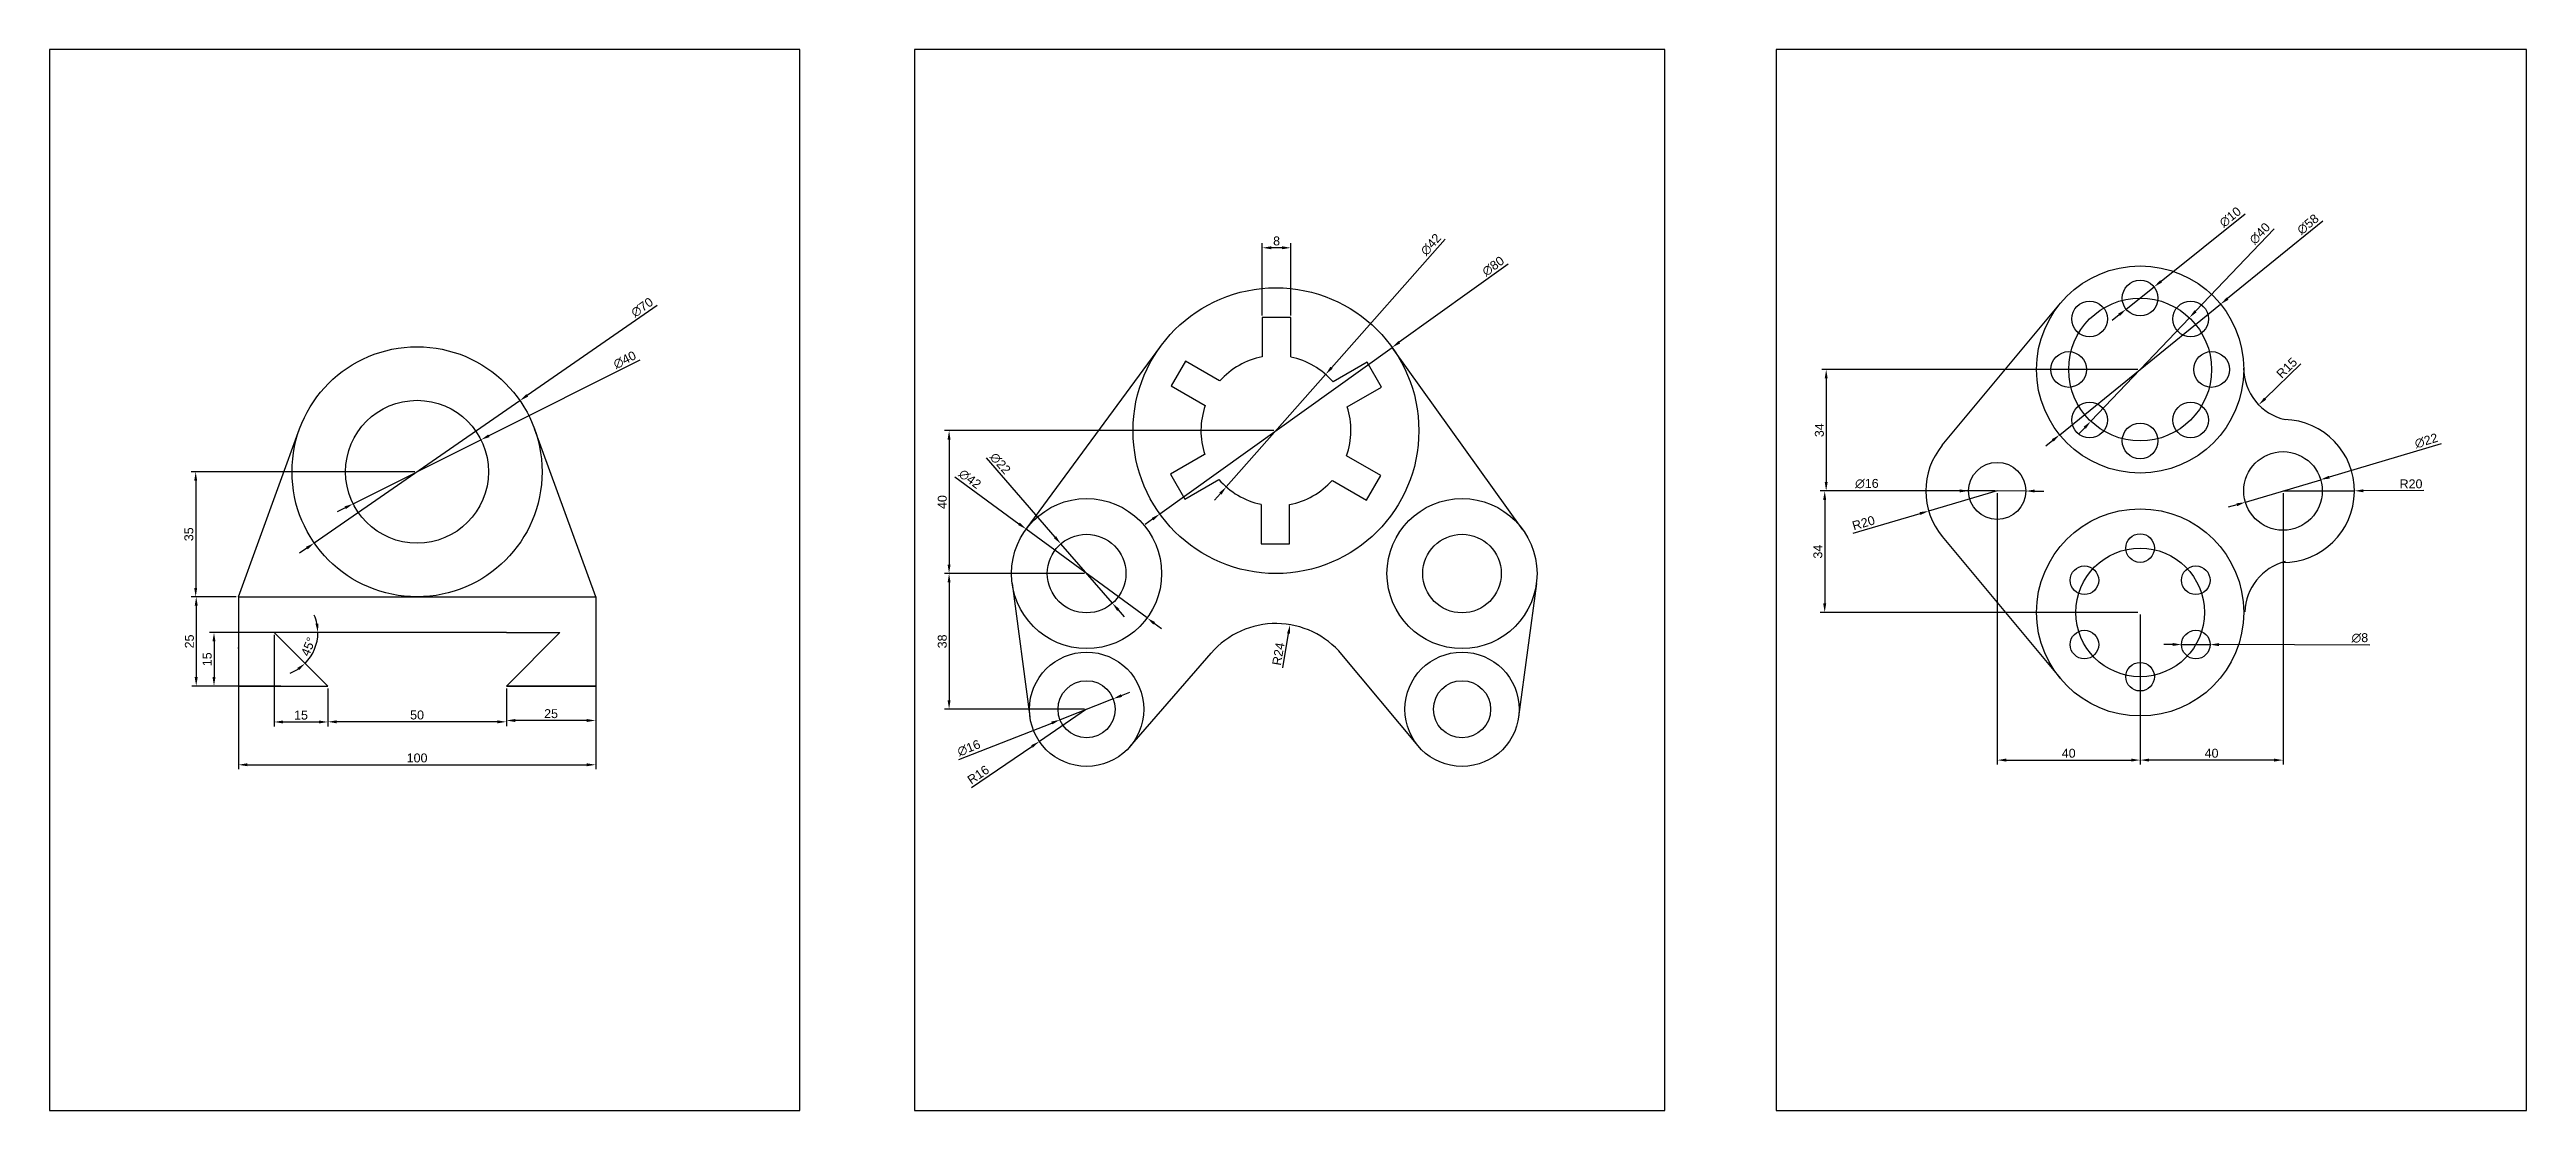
# Model space of a CAD drawing. Header units: millimetres. Extents: x -3698 to 4382, y -3850 to 4230.
# Drawn here: x 0 to 693, y 0 to 297 of the extents above; entities that cross this region are included whole.
import ezdxf

# ---------------------------------------------------------------- set-up
doc = ezdxf.new("R2010")
doc.units = ezdxf.units.MM
doc.styles.get("Standard").update_dxf_attribs({"font": 'arial.ttf'})
doc.dimstyles.new('ISO-25', dxfattribs={"dimtxt": 2.5, "dimasz": 2.5, "dimexe": 1.25, "dimexo": 0.625, "dimtad": 1, "dimtxsty": 'Standard', "dimcen": 2.5, "dimadec": 0, "dimazin": 0, "dimtfac": 1, "dimtmove": 0, "dimatfit": 3, "dimfxl": 1, "dimarcsym": 0})

msp = doc.modelspace()

# ---------------------------------------------------------------- blocks, each defined once
blk = doc.blocks.new('*D1')
at = {"color": 0, "lineweight": -2, "transparency": 16777216}
for p, q in [((165.28, 210.04), (123, 188.87)), ((85, 169.84), (120.77, 187.75)), ((82.77, 168.72), (80.53, 167.61))]:
    blk.add_line(p, q, dxfattribs=at)
at = {"color": 0, "transparency": 16777216}
for points in [[(122.82, 189.24), (123.19, 188.5), (120.77, 187.75)], [(82.58, 169.1), (82.95, 168.35), (85, 169.84)]]:
    blk.add_solid(points, dxfattribs=at)
at = {"layer": 'Defpoints', "color": 0, "transparency": 16777216}
for p in [(120.77, 187.75), (85, 169.84)]:
    blk.add_point(p, dxfattribs=at)
at = {"color": 0, "transparency": 16777216, "insert": (161.02, 210.11), "char_height": 2.5, "attachment_point": 5, "rotation": 26.59739}
blk.add_mtext('∅40', dxfattribs=at)
blk = doc.blocks.new('*D2')
at = {"color": 0, "lineweight": -2, "transparency": 16777216}
for p, q in [((170.11, 225.35), (133.72, 200.15)), ((74.11, 158.88), (131.66, 198.72)), ((72.05, 157.45), (70, 156.03))]:
    blk.add_line(p, q, dxfattribs=at)
at = {"color": 0, "transparency": 16777216}
for points in [[(133.48, 200.49), (133.95, 199.8), (131.66, 198.72)], [(71.82, 157.79), (72.29, 157.11), (74.11, 158.88)]]:
    blk.add_solid(points, dxfattribs=at)
at = {"layer": 'Defpoints', "color": 0, "transparency": 16777216}
for p in [(131.66, 198.72), (74.11, 158.88)]:
    blk.add_point(p, dxfattribs=at)
at = {"color": 0, "transparency": 16777216, "insert": (165.89, 224.82), "char_height": 2.5, "attachment_point": 5, "rotation": 34.69735}
blk.add_mtext('∅70', dxfattribs=at)
blk = doc.blocks.new('*D3')
at = {"color": 0, "lineweight": -2, "transparency": 16777216}
for p, q in [((102.26, 178.8), (39.67, 178.8)), ((40.92, 176.3), (40.92, 146.3)), ((52.26, 143.8), (39.67, 143.8))]:
    blk.add_line(p, q, dxfattribs=at)
at = {"color": 0, "transparency": 16777216}
for points in [[(40.5, 176.3), (41.33, 176.3), (40.92, 178.8)], [(40.5, 146.3), (41.33, 146.3), (40.92, 143.8)]]:
    blk.add_solid(points, dxfattribs=at)
at = {"layer": 'Defpoints', "color": 0, "transparency": 16777216}
for p in [(102.89, 178.8), (40.92, 143.8), (52.89, 143.8)]:
    blk.add_point(p, dxfattribs=at)
at = {"color": 0, "transparency": 16777216, "insert": (39.01, 161.3), "char_height": 2.5, "attachment_point": 5, "rotation": 90}
blk.add_mtext('35', dxfattribs=at)
blk = doc.blocks.new('*D4')
at = {"color": 0, "lineweight": -2, "transparency": 16777216}
for p, q in [((52.26, 143.8), (39.81, 143.8)), ((41.06, 141.3), (41.06, 121.3)), ((52.26, 118.8), (39.81, 118.8))]:
    blk.add_line(p, q, dxfattribs=at)
at = {"color": 0, "transparency": 16777216}
for points in [[(40.64, 141.3), (41.48, 141.3), (41.06, 143.8)], [(40.64, 121.3), (41.48, 121.3), (41.06, 118.8)]]:
    blk.add_solid(points, dxfattribs=at)
at = {"layer": 'Defpoints', "color": 0, "transparency": 16777216}
for p in [(52.89, 143.8), (41.06, 118.8), (52.89, 118.8)]:
    blk.add_point(p, dxfattribs=at)
at = {"color": 0, "transparency": 16777216, "insert": (39.16, 131.3), "char_height": 2.5, "attachment_point": 5, "rotation": 90}
blk.add_mtext('25', dxfattribs=at)
blk = doc.blocks.new('*D5')
at = {"color": 0, "lineweight": -2, "transparency": 16777216}
for p, q in [((127.89, 118.17), (127.89, 107.92)), ((152.89, 118.17), (152.89, 107.92)), ((150.39, 109.17), (130.39, 109.17))]:
    blk.add_line(p, q, dxfattribs=at)
at = {"color": 0, "transparency": 16777216}
for points in [[(130.39, 109.59), (130.39, 108.75), (127.89, 109.17)], [(150.39, 109.59), (150.39, 108.75), (152.89, 109.17)]]:
    blk.add_solid(points, dxfattribs=at)
at = {"layer": 'Defpoints', "color": 0, "transparency": 16777216}
for p in [(127.89, 118.8), (152.89, 118.8), (127.89, 109.17)]:
    blk.add_point(p, dxfattribs=at)
at = {"color": 0, "transparency": 16777216, "insert": (140.39, 111.07), "char_height": 2.5, "attachment_point": 5}
blk.add_mtext('25', dxfattribs=at)
blk = doc.blocks.new('*D6')
at = {"color": 0, "lineweight": -2, "transparency": 16777216}
for p, q in [((77.89, 118.17), (77.89, 107.55)), ((127.89, 118.17), (127.89, 107.55)), ((125.39, 108.8), (80.39, 108.8))]:
    blk.add_line(p, q, dxfattribs=at)
at = {"color": 0, "transparency": 16777216}
for points in [[(80.39, 109.21), (80.39, 108.38), (77.89, 108.8)], [(125.39, 109.21), (125.39, 108.38), (127.89, 108.8)]]:
    blk.add_solid(points, dxfattribs=at)
at = {"layer": 'Defpoints', "color": 0, "transparency": 16777216}
for p in [(77.89, 118.8), (127.89, 118.8), (77.89, 108.8)]:
    blk.add_point(p, dxfattribs=at)
at = {"color": 0, "transparency": 16777216, "insert": (102.89, 110.7), "char_height": 2.5, "attachment_point": 5}
blk.add_mtext('50', dxfattribs=at)
blk = doc.blocks.new('*D8')
at = {"color": 0, "lineweight": -2, "transparency": 16777216}
for p, q in [((52.89, 143.17), (52.89, 95.52)), ((152.89, 143.17), (152.89, 95.52)), ((55.39, 96.77), (150.39, 96.77))]:
    blk.add_line(p, q, dxfattribs=at)
at = {"color": 0, "transparency": 16777216}
for points in [[(55.39, 97.19), (55.39, 96.36), (52.89, 96.77)], [(150.39, 97.19), (150.39, 96.36), (152.89, 96.77)]]:
    blk.add_solid(points, dxfattribs=at)
at = {"layer": 'Defpoints', "color": 0, "transparency": 16777216}
for p in [(52.89, 143.8), (152.89, 143.8), (152.89, 96.77)]:
    blk.add_point(p, dxfattribs=at)
at = {"color": 0, "transparency": 16777216, "insert": (102.89, 98.67), "char_height": 2.5, "attachment_point": 5}
blk.add_mtext('100', dxfattribs=at)
blk = doc.blocks.new('*D9')
at = {"color": 0, "lineweight": -2, "transparency": 16777216}
for start, end in [(315, 0), (11.72827, 23.45654), (291.54346, 303.27173)]:
    blk.add_arc((62.89, 133.8), 12.23, start, end, dxfattribs=at)
at = {"color": 0, "transparency": 16777216}
for points in [[(75.28, 136.33), (74.45, 136.24), (75.12, 133.8)], [(69.33, 123.89), (69.86, 123.25), (71.54, 125.15)]]:
    blk.add_solid(points, dxfattribs=at)
at = {"layer": 'Defpoints', "color": 0, "transparency": 16777216}
for p in [(62.89, 133.8), (62.89, 133.8), (77.89, 133.8), (73.48, 127.68), (77.89, 118.8)]:
    blk.add_point(p, dxfattribs=at)
at = {"color": 0, "transparency": 16777216, "insert": (72.44, 129.84), "char_height": 2.5, "attachment_point": 5, "rotation": 67.5}
blk.add_mtext('45°', dxfattribs=at)
blk = doc.blocks.new('*D10')
at = {"color": 0, "lineweight": -2, "transparency": 16777216}
for p, q in [((62.89, 133.17), (62.89, 107.51)), ((77.89, 118.17), (77.89, 107.51)), ((65.39, 108.76), (75.39, 108.76))]:
    blk.add_line(p, q, dxfattribs=at)
at = {"color": 0, "transparency": 16777216}
for points in [[(65.39, 109.18), (65.39, 108.34), (62.89, 108.76)], [(75.39, 109.18), (75.39, 108.34), (77.89, 108.76)]]:
    blk.add_solid(points, dxfattribs=at)
at = {"layer": 'Defpoints', "color": 0, "transparency": 16777216}
for p in [(62.89, 133.8), (77.89, 118.8), (77.89, 108.76)]:
    blk.add_point(p, dxfattribs=at)
at = {"color": 0, "transparency": 16777216, "insert": (70.39, 110.66), "char_height": 2.5, "attachment_point": 5}
blk.add_mtext('15', dxfattribs=at)
blk = doc.blocks.new('*D11')
at = {"color": 0, "lineweight": -2, "transparency": 16777216}
for p, q in [((69.76, 133.8), (44.79, 133.8)), ((46.04, 131.3), (46.04, 121.3)), ((64.76, 118.8), (44.79, 118.8))]:
    blk.add_line(p, q, dxfattribs=at)
at = {"color": 0, "transparency": 16777216}
for points in [[(45.62, 131.3), (46.45, 131.3), (46.04, 133.8)], [(45.62, 121.3), (46.45, 121.3), (46.04, 118.8)]]:
    blk.add_solid(points, dxfattribs=at)
at = {"layer": 'Defpoints', "color": 0, "transparency": 16777216}
for p in [(70.39, 133.8), (46.04, 118.8), (65.39, 118.8)]:
    blk.add_point(p, dxfattribs=at)
at = {"color": 0, "transparency": 16777216, "insert": (44.13, 126.3), "char_height": 2.5, "attachment_point": 5, "rotation": 90}
blk.add_mtext('15', dxfattribs=at)
blk = doc.blocks.new('*D14')
at = {"color": 0, "lineweight": -2, "transparency": 16777216}
for p, q in [((253.45, 177.4), (271.38, 164.22)), ((307.24, 137.87), (273.4, 162.74)), ((309.26, 136.39), (311.27, 134.91))]:
    blk.add_line(p, q, dxfattribs=at)
at = {"color": 0, "transparency": 16777216}
for points in [[(271.63, 164.56), (271.14, 163.89), (273.4, 162.74)], [(309.5, 136.73), (309.01, 136.05), (307.24, 137.87)]]:
    blk.add_solid(points, dxfattribs=at)
at = {"layer": 'Defpoints', "color": 0, "transparency": 16777216}
for p in [(273.4, 162.74), (307.24, 137.87)]:
    blk.add_point(p, dxfattribs=at)
at = {"color": 0, "transparency": 16777216, "insert": (257.65, 176.76), "char_height": 2.5, "attachment_point": 5, "rotation": 323.68864}
blk.add_mtext('∅42', dxfattribs=at)
blk = doc.blocks.new('*D15')
at = {"color": 0, "lineweight": -2, "transparency": 16777216}
for p, q in [((262.18, 182.67), (281.46, 160.49)), ((297.54, 142), (283.1, 158.61)), ((299.18, 140.12), (300.82, 138.23))]:
    blk.add_line(p, q, dxfattribs=at)
at = {"color": 0, "transparency": 16777216}
for points in [[(281.78, 160.77), (281.15, 160.22), (283.1, 158.61)], [(299.49, 140.39), (298.86, 139.84), (297.54, 142)]]:
    blk.add_solid(points, dxfattribs=at)
at = {"layer": 'Defpoints', "color": 0, "transparency": 16777216}
for p in [(283.1, 158.61), (297.54, 142)]:
    blk.add_point(p, dxfattribs=at)
at = {"color": 0, "transparency": 16777216, "insert": (266.14, 181.13), "char_height": 2.5, "attachment_point": 5, "rotation": 311.00388}
blk.add_mtext('∅22', dxfattribs=at)
blk = doc.blocks.new('*D17')
at = {"color": 0, "lineweight": -2, "transparency": 16777216}
for p, q in [((289.7, 150.31), (250.57, 150.31)), ((251.82, 147.81), (251.82, 114.81)), ((289.7, 112.31), (250.57, 112.31))]:
    blk.add_line(p, q, dxfattribs=at)
at = {"color": 0, "transparency": 16777216}
for points in [[(251.4, 147.81), (252.23, 147.81), (251.82, 150.31)], [(251.4, 114.81), (252.23, 114.81), (251.82, 112.31)]]:
    blk.add_solid(points, dxfattribs=at)
at = {"layer": 'Defpoints', "color": 0, "transparency": 16777216}
for p in [(290.32, 150.31), (251.82, 112.31), (290.32, 112.31)]:
    blk.add_point(p, dxfattribs=at)
at = {"color": 0, "transparency": 16777216, "insert": (249.92, 131.31), "char_height": 2.5, "attachment_point": 5, "rotation": 90}
blk.add_mtext('38', dxfattribs=at)
blk = doc.blocks.new('*D18')
at = {"color": 0, "lineweight": -2, "transparency": 16777216}
blk.add_line((345.26, 123.93), (346.85, 133.51), dxfattribs=at)
at = {"color": 0, "transparency": 16777216}
blk.add_solid([(346.44, 133.58), (347.26, 133.45), (347.26, 135.98)], dxfattribs=at)
at = {"layer": 'Defpoints', "color": 0, "transparency": 16777216}
for p in [(347.26, 135.98), (343.32, 112.31)]:
    blk.add_point(p, dxfattribs=at)
at = {"color": 0, "transparency": 16777216, "insert": (343.99, 127.8), "char_height": 2.5, "attachment_point": 5, "rotation": 80.54997}
blk.add_mtext('R24', dxfattribs=at)
blk = doc.blocks.new('*U21')
blk.add_lwpolyline([(-4, 5.5), (-4, -5.5), (4, -5.5), (4, 5.5)])
blk = doc.blocks.new('*U22')
at = {"color": 0, "linetype": 'ByBlock', "lineweight": -2, "transparency": 16777216}
for p, rotation in [((343.5, 216.45), 180), ((320.76, 203.53), 240), ((366.06, 203.23), 120), ((320.59, 177.38), 299.9999999999999), ((365.88, 177.08), 59.99999999999999)]:
    blk.add_blockref('*U21', p, dxfattribs=dict(at, rotation=rotation))
blk.add_blockref('*U21', (343.14, 164.16), dxfattribs=at)
blk = doc.blocks.new('*D23')
at = {"color": 0, "lineweight": -2, "transparency": 16777216}
for p, q in [((408.36, 236.94), (377.86, 215.07)), ((310.82, 166.99), (375.83, 213.62)), ((308.78, 165.54), (306.75, 164.08))]:
    blk.add_line(p, q, dxfattribs=at)
at = {"color": 0, "transparency": 16777216}
for points in [[(377.62, 215.41), (378.1, 214.73), (375.83, 213.62)], [(308.54, 165.88), (309.03, 165.2), (310.82, 166.99)]]:
    blk.add_solid(points, dxfattribs=at)
at = {"layer": 'Defpoints', "color": 0, "transparency": 16777216}
for p in [(375.83, 213.62), (310.82, 166.99)]:
    blk.add_point(p, dxfattribs=at)
at = {"color": 0, "transparency": 16777216, "insert": (404.14, 236.35), "char_height": 2.5, "attachment_point": 5, "rotation": 35.6452}
blk.add_mtext('∅80', dxfattribs=at)
blk = doc.blocks.new('*D24')
at = {"color": 0, "lineweight": -2, "transparency": 16777216}
for p, q in [((390.67, 243.93), (358.88, 207.92)), ((329.42, 174.56), (357.22, 206.05)), ((327.77, 172.69), (326.11, 170.82))]:
    blk.add_line(p, q, dxfattribs=at)
at = {"color": 0, "transparency": 16777216}
for points in [[(358.56, 208.2), (359.19, 207.64), (357.22, 206.05)], [(327.45, 172.97), (328.08, 172.41), (329.42, 174.56)]]:
    blk.add_solid(points, dxfattribs=at)
at = {"layer": 'Defpoints', "color": 0, "transparency": 16777216}
for p in [(357.22, 206.05), (329.42, 174.56)]:
    blk.add_point(p, dxfattribs=at)
at = {"color": 0, "transparency": 16777216, "insert": (386.7, 242.41), "char_height": 2.5, "attachment_point": 5, "rotation": 48.5524}
blk.add_mtext('∅42', dxfattribs=at)
blk = doc.blocks.new('*D25')
at = {"color": 0, "lineweight": -2, "transparency": 16777216}
for p, q in [((339.5, 222.58), (339.5, 242.75)), ((347.5, 222.58), (347.5, 242.75)), ((345, 241.5), (342, 241.5))]:
    blk.add_line(p, q, dxfattribs=at)
at = {"color": 0, "transparency": 16777216}
for points in [[(342, 241.92), (342, 241.09), (339.5, 241.5)], [(345, 241.92), (345, 241.09), (347.5, 241.5)]]:
    blk.add_solid(points, dxfattribs=at)
at = {"layer": 'Defpoints', "color": 0, "transparency": 16777216}
for p in [(339.5, 241.5), (339.5, 221.95), (347.5, 221.95)]:
    blk.add_point(p, dxfattribs=at)
at = {"color": 0, "transparency": 16777216, "insert": (343.5, 243.4), "char_height": 2.5, "attachment_point": 5}
blk.add_mtext('8', dxfattribs=at)
blk = doc.blocks.new('*D26')
at = {"color": 0, "lineweight": -2, "transparency": 16777216}
for p, q in [((342.7, 190.31), (250.57, 190.31)), ((251.82, 187.81), (251.82, 152.81)), ((289.7, 150.31), (250.57, 150.31))]:
    blk.add_line(p, q, dxfattribs=at)
at = {"color": 0, "transparency": 16777216}
for points in [[(251.4, 187.81), (252.23, 187.81), (251.82, 190.31)], [(251.4, 152.81), (252.23, 152.81), (251.82, 150.31)]]:
    blk.add_solid(points, dxfattribs=at)
at = {"layer": 'Defpoints', "color": 0, "transparency": 16777216}
for p in [(343.32, 190.31), (251.82, 150.31), (290.32, 150.31)]:
    blk.add_point(p, dxfattribs=at)
at = {"color": 0, "transparency": 16777216, "insert": (249.92, 170.31), "char_height": 2.5, "attachment_point": 5, "rotation": 90}
blk.add_mtext('40', dxfattribs=at)
blk = doc.blocks.new('*D27')
at = {"color": 0, "lineweight": -2, "transparency": 16777216}
for p, q in [((297.77, 115.23), (282.88, 109.38)), ((300.09, 116.15), (302.42, 117.06)), ((254.55, 98.24), (280.55, 108.46))]:
    blk.add_line(p, q, dxfattribs=at)
at = {"color": 0, "transparency": 16777216}
for points in [[(299.94, 116.54), (300.24, 115.76), (297.77, 115.23)], [(280.4, 108.85), (280.7, 108.08), (282.88, 109.38)]]:
    blk.add_solid(points, dxfattribs=at)
at = {"layer": 'Defpoints', "color": 0, "transparency": 16777216}
for p in [(297.77, 115.23), (282.88, 109.38)]:
    blk.add_point(p, dxfattribs=at)
at = {"color": 0, "transparency": 16777216, "insert": (257.35, 101.46), "char_height": 2.5, "attachment_point": 5, "rotation": 21.46701}
blk.add_mtext('∅16', dxfattribs=at)
blk = doc.blocks.new('*D28')
at = {"color": 0, "lineweight": -2, "transparency": 16777216}
for p, q in [((290.32, 112.31), (277.09, 103.31)), ((258.07, 90.38), (275.02, 101.9))]:
    blk.add_line(p, q, dxfattribs=at)
at = {"color": 0, "transparency": 16777216}
blk.add_solid([(274.79, 102.25), (275.26, 101.56), (277.09, 103.31)], dxfattribs=at)
at = {"layer": 'Defpoints', "color": 0, "transparency": 16777216}
for p in [(290.32, 112.31), (277.09, 103.31)]:
    blk.add_point(p, dxfattribs=at)
at = {"color": 0, "transparency": 16777216, "insert": (259.99, 93.98), "char_height": 2.5, "attachment_point": 5, "rotation": 34.2103}
blk.add_mtext('R16', dxfattribs=at)
blk = doc.blocks.new('*U29')
blk.add_circle((0, 0), 5)
blk = doc.blocks.new('*U30')
at = {"color": 0, "linetype": 'ByBlock', "lineweight": -2, "transparency": 16777216}
for p, rotation in [((585.24, 227.43), 180), ((571.1, 221.57), 225), ((599.38, 221.57), 135), ((565.24, 207.43), 270), ((605.24, 207.43), 90), ((571.1, 193.29), 315.0000000000001), ((599.38, 193.29), 44.99999999999999)]:
    blk.add_blockref('*U29', p, dxfattribs=dict(at, rotation=rotation))
blk.add_blockref('*U29', (585.24, 187.43), dxfattribs=at)
blk = doc.blocks.new('*U31')
blk.add_circle((0, 0), 4)
blk = doc.blocks.new('*U32')
at = {"color": 0, "linetype": 'ByBlock', "lineweight": -2, "transparency": 16777216}
for p, rotation in [((585.24, 157.43), 180), ((569.65, 148.43), 240), ((600.83, 148.43), 120), ((569.65, 130.43), 299.9999999999999), ((600.83, 130.43), 59.99999999999997)]:
    blk.add_blockref('*U31', p, dxfattribs=dict(at, rotation=rotation))
blk.add_blockref('*U31', (585.24, 121.43), dxfattribs=at)
blk = doc.blocks.new('*D33')
at = {"color": 0, "lineweight": -2, "transparency": 16777216}
for p, q in [((622.76, 246.85), (600.75, 223.73)), ((571.45, 192.94), (599.03, 221.92)), ((569.73, 191.13), (568, 189.32))]:
    blk.add_line(p, q, dxfattribs=at)
at = {"color": 0, "transparency": 16777216}
for points in [[(600.45, 224.01), (601.05, 223.44), (599.03, 221.92)], [(569.42, 191.42), (570.03, 190.84), (571.45, 192.94)]]:
    blk.add_solid(points, dxfattribs=at)
at = {"layer": 'Defpoints', "color": 0, "transparency": 16777216}
for p in [(599.03, 221.92), (571.45, 192.94)]:
    blk.add_point(p, dxfattribs=at)
at = {"color": 0, "transparency": 16777216, "insert": (618.74, 245.48), "char_height": 2.5, "attachment_point": 5, "rotation": 46.41302}
blk.add_mtext('∅40', dxfattribs=at)
blk = doc.blocks.new('*D34')
at = {"color": 0, "lineweight": -2, "transparency": 16777216}
for p, q in [((636.39, 248.91), (609.7, 227.27)), ((562.72, 189.16), (607.76, 225.7)), ((560.77, 187.59), (558.83, 186.01))]:
    blk.add_line(p, q, dxfattribs=at)
at = {"color": 0, "transparency": 16777216}
for points in [[(609.44, 227.6), (609.97, 226.95), (607.76, 225.7)], [(560.51, 187.91), (561.04, 187.26), (562.72, 189.16)]]:
    blk.add_solid(points, dxfattribs=at)
at = {"layer": 'Defpoints', "color": 0, "transparency": 16777216}
for p in [(607.76, 225.7), (562.72, 189.16)]:
    blk.add_point(p, dxfattribs=at)
at = {"color": 0, "transparency": 16777216, "insert": (632.21, 248.07), "char_height": 2.5, "attachment_point": 5, "rotation": 39.04499}
blk.add_mtext('∅58', dxfattribs=at)
blk = doc.blocks.new('*D35')
at = {"color": 0, "lineweight": -2, "transparency": 16777216}
for p, q in [((614.66, 250.9), (591.1, 232.11)), ((581.33, 224.31), (589.15, 230.55)), ((579.38, 222.75), (577.42, 221.19))]:
    blk.add_line(p, q, dxfattribs=at)
at = {"color": 0, "transparency": 16777216}
for points in [[(590.84, 232.43), (591.36, 231.78), (589.15, 230.55)], [(579.12, 223.08), (579.63, 222.43), (581.33, 224.31)]]:
    blk.add_solid(points, dxfattribs=at)
at = {"layer": 'Defpoints', "color": 0, "transparency": 16777216}
for p in [(589.15, 230.55), (581.33, 224.31)]:
    blk.add_point(p, dxfattribs=at)
at = {"color": 0, "transparency": 16777216, "insert": (610.48, 250.09), "char_height": 2.5, "attachment_point": 5, "rotation": 38.58126}
blk.add_mtext('∅10', dxfattribs=at)
blk = doc.blocks.new('*D36')
at = {"color": 0, "lineweight": -2, "transparency": 16777216}
for p, q in [((594.33, 130.45), (591.83, 130.45)), ((596.83, 130.44), (604.83, 130.42)), ((649.55, 130.3), (607.33, 130.41))]:
    blk.add_line(p, q, dxfattribs=at)
at = {"color": 0, "transparency": 16777216}
for points in [[(594.33, 130.86), (594.33, 130.03), (596.83, 130.44)], [(607.33, 130.83), (607.33, 129.99), (604.83, 130.42)]]:
    blk.add_solid(points, dxfattribs=at)
at = {"layer": 'Defpoints', "color": 0, "transparency": 16777216}
for p in [(596.83, 130.44), (604.83, 130.42)]:
    blk.add_point(p, dxfattribs=at)
at = {"color": 0, "transparency": 16777216, "insert": (646.75, 132.28), "char_height": 2.5, "attachment_point": 5, "rotation": 359.84458}
blk.add_mtext('∅8', dxfattribs=at)
blk = doc.blocks.new('*D37')
at = {"color": 0, "lineweight": -2, "transparency": 16777216}
for p, q in [((504.97, 173.51), (534.74, 173.45)), ((553.24, 173.41), (537.24, 173.44)), ((555.74, 173.41), (558.24, 173.4))]:
    blk.add_line(p, q, dxfattribs=at)
at = {"color": 0, "transparency": 16777216}
for points in [[(534.74, 173.87), (534.74, 173.03), (537.24, 173.44)], [(555.74, 173.82), (555.74, 172.99), (553.24, 173.41)]]:
    blk.add_solid(points, dxfattribs=at)
at = {"layer": 'Defpoints', "color": 0, "transparency": 16777216}
for p in [(537.24, 173.44), (553.24, 173.41)]:
    blk.add_point(p, dxfattribs=at)
at = {"color": 0, "transparency": 16777216, "insert": (508.75, 175.47), "char_height": 2.5, "attachment_point": 5, "rotation": 359.88461}
blk.add_mtext('∅16', dxfattribs=at)
blk = doc.blocks.new('*D38')
at = {"color": 0, "lineweight": -2, "transparency": 16777216}
for p, q in [((669.52, 186.65), (638.17, 177.29)), ((614.7, 170.28), (635.78, 176.58)), ((612.3, 169.57), (609.91, 168.85))]:
    blk.add_line(p, q, dxfattribs=at)
at = {"color": 0, "transparency": 16777216}
for points in [[(638.05, 177.69), (638.29, 176.89), (635.78, 176.58)], [(612.18, 169.96), (612.42, 169.17), (614.7, 170.28)]]:
    blk.add_solid(points, dxfattribs=at)
at = {"layer": 'Defpoints', "color": 0, "transparency": 16777216}
for p in [(635.78, 176.58), (614.7, 170.28)]:
    blk.add_point(p, dxfattribs=at)
at = {"color": 0, "transparency": 16777216, "insert": (665.35, 187.47), "char_height": 2.5, "attachment_point": 5, "rotation": 16.62959}
blk.add_mtext('∅22', dxfattribs=at)
blk = doc.blocks.new('*D39')
at = {"color": 0, "lineweight": -2, "transparency": 16777216}
blk.add_line((630.22, 209.04), (620.23, 199.27), dxfattribs=at)
at = {"color": 0, "transparency": 16777216}
blk.add_solid([(619.94, 199.57), (620.52, 198.98), (618.44, 197.53)], dxfattribs=at)
at = {"layer": 'Defpoints', "color": 0, "transparency": 16777216}
for p in [(629.17, 208.01), (618.44, 197.53)]:
    blk.add_point(p, dxfattribs=at)
at = {"color": 0, "transparency": 16777216, "insert": (626.3, 207.87), "char_height": 2.5, "attachment_point": 5, "rotation": 44.3587}
blk.add_mtext('R15', dxfattribs=at)
blk = doc.blocks.new('*D40')
at = {"color": 0, "lineweight": -2, "transparency": 16777216}
for p, q in [((545.24, 173.43), (526.04, 167.81)), ((504.88, 161.62), (523.64, 167.11))]:
    blk.add_line(p, q, dxfattribs=at)
at = {"color": 0, "transparency": 16777216}
blk.add_solid([(523.53, 167.51), (523.76, 166.71), (526.04, 167.81)], dxfattribs=at)
at = {"layer": 'Defpoints', "color": 0, "transparency": 16777216}
for p in [(545.24, 173.43), (526.04, 167.81)]:
    blk.add_point(p, dxfattribs=at)
at = {"color": 0, "transparency": 16777216, "insert": (507.81, 164.46), "char_height": 2.5, "attachment_point": 5, "rotation": 16.30817}
blk.add_mtext('R20', dxfattribs=at)
blk = doc.blocks.new('*D41')
at = {"color": 0, "lineweight": -2, "transparency": 16777216}
for p, q in [((625.24, 173.43), (645.24, 173.47)), ((664.68, 173.51), (647.74, 173.47))]:
    blk.add_line(p, q, dxfattribs=at)
at = {"color": 0, "transparency": 16777216}
blk.add_solid([(647.74, 173.89), (647.74, 173.06), (645.24, 173.47)], dxfattribs=at)
at = {"layer": 'Defpoints', "color": 0, "transparency": 16777216}
for p in [(625.24, 173.43), (645.24, 173.47)]:
    blk.add_point(p, dxfattribs=at)
at = {"color": 0, "transparency": 16777216, "insert": (661.07, 175.4), "char_height": 2.5, "attachment_point": 5, "rotation": 0.11749}
blk.add_mtext('R20', dxfattribs=at)
blk = doc.blocks.new('*D42')
at = {"color": 0, "lineweight": -2, "transparency": 16777216}
for p, q in [((544.61, 173.43), (495.69, 173.43)), ((496.94, 170.93), (496.94, 141.93)), ((584.61, 139.43), (495.69, 139.43))]:
    blk.add_line(p, q, dxfattribs=at)
at = {"color": 0, "transparency": 16777216}
for points in [[(496.52, 170.93), (497.35, 170.93), (496.94, 173.43)], [(496.52, 141.93), (497.35, 141.93), (496.94, 139.43)]]:
    blk.add_solid(points, dxfattribs=at)
at = {"layer": 'Defpoints', "color": 0, "transparency": 16777216}
for p in [(545.24, 173.43), (496.94, 139.43), (585.24, 139.43)]:
    blk.add_point(p, dxfattribs=at)
at = {"color": 0, "transparency": 16777216, "insert": (495.03, 156.43), "char_height": 2.5, "attachment_point": 5, "rotation": 90}
blk.add_mtext('34', dxfattribs=at)
blk = doc.blocks.new('*D43')
at = {"color": 0, "lineweight": -2, "transparency": 16777216}
for p, q in [((584.61, 207.43), (496.1, 207.43)), ((497.35, 204.93), (497.35, 175.93)), ((544.61, 173.43), (496.1, 173.43))]:
    blk.add_line(p, q, dxfattribs=at)
at = {"color": 0, "transparency": 16777216}
for points in [[(496.94, 204.93), (497.77, 204.93), (497.35, 207.43)], [(496.94, 175.93), (497.77, 175.93), (497.35, 173.43)]]:
    blk.add_solid(points, dxfattribs=at)
at = {"layer": 'Defpoints', "color": 0, "transparency": 16777216}
for p in [(585.24, 207.43), (497.35, 173.43), (545.24, 173.43)]:
    blk.add_point(p, dxfattribs=at)
at = {"color": 0, "transparency": 16777216, "insert": (495.45, 190.43), "char_height": 2.5, "attachment_point": 5, "rotation": 90}
blk.add_mtext('34', dxfattribs=at)
blk = doc.blocks.new('*D44')
at = {"color": 0, "lineweight": -2, "transparency": 16777216}
for p, q in [((545.24, 172.8), (545.24, 96.83)), ((585.24, 138.8), (585.24, 96.83)), ((547.74, 98.08), (582.74, 98.08))]:
    blk.add_line(p, q, dxfattribs=at)
at = {"color": 0, "transparency": 16777216}
for points in [[(547.74, 98.5), (547.74, 97.67), (545.24, 98.08)], [(582.74, 98.5), (582.74, 97.67), (585.24, 98.08)]]:
    blk.add_solid(points, dxfattribs=at)
at = {"layer": 'Defpoints', "color": 0, "transparency": 16777216}
for p in [(545.24, 173.43), (585.24, 139.43), (585.24, 98.08)]:
    blk.add_point(p, dxfattribs=at)
at = {"color": 0, "transparency": 16777216, "insert": (565.24, 99.99), "char_height": 2.5, "attachment_point": 5}
blk.add_mtext('40', dxfattribs=at)
blk = doc.blocks.new('*D45')
at = {"color": 0, "lineweight": -2, "transparency": 16777216}
for p, q in [((625.24, 172.8), (625.24, 96.83)), ((585.24, 138.8), (585.24, 96.83)), ((622.74, 98.08), (587.74, 98.08))]:
    blk.add_line(p, q, dxfattribs=at)
at = {"color": 0, "transparency": 16777216}
for points in [[(587.74, 98.5), (587.74, 97.67), (585.24, 98.08)], [(622.74, 98.5), (622.74, 97.67), (625.24, 98.08)]]:
    blk.add_solid(points, dxfattribs=at)
at = {"layer": 'Defpoints', "color": 0, "transparency": 16777216}
for p in [(625.24, 173.43), (585.24, 139.43), (585.24, 98.08)]:
    blk.add_point(p, dxfattribs=at)
at = {"color": 0, "transparency": 16777216, "insert": (605.24, 99.99), "char_height": 2.5, "attachment_point": 5}
blk.add_mtext('40', dxfattribs=at)

# ---------------------------------------------------------------- dimensions: what is measured, and where the dimension line sits
for p1, p2, picture, middle in [((562.715, 189.161), (607.761, 225.697), '*D34', (633.452, 246.534)), ((581.329, 224.31), (589.147, 230.547), '*D35', (611.708, 248.545)), ((329.42, 174.565), (357.222, 206.046), '*D24', (388.182, 241.105)), ((571.449, 192.942), (599.027, 221.915), '*D33', (620.164, 244.121)), ((310.815, 166.995), (375.827, 213.616), '*D23', (405.292, 234.746)), ((74.109, 158.875), (131.661, 198.722), '*D2', (167.014, 223.199)), ((85.002, 169.844), (120.769, 187.753), '*D1', (161.903, 208.349)), ((614.698, 170.281), (635.778, 176.577), '*D38', (665.913, 185.577)), ((297.538, 142.004), (283.104, 158.607), '*D15', (264.65, 179.832)), ((307.243, 137.87), (273.399, 162.741), '*D14', (256.484, 175.171)), ((553.238, 173.412), (537.238, 173.445), '*D37', (508.748, 173.502)), ((596.826, 130.439), (604.826, 130.418), '*D36', (646.74, 130.304)), ((297.766, 115.233), (282.876, 109.378), '*D27', (258.067, 99.622))]:
    dim = msp.add_diameter_dim_2p(p1=p1, p2=p2, dimstyle='ISO-25')
    dim.commit()
    dim.dimension.update_dxf_attribs({"geometry": picture, "text_midpoint": middle, "dimtype": 163})
for base, p1, p2, picture, middle in [((339.498, 241.503), (347.498, 221.955), (339.498, 221.955), '*D25', (343.498, 243.404)), ((585.238, 98.084), (545.238, 173.429), (585.238, 139.429), '*D44', (565.238, 99.986)), ((585.238, 98.084), (625.238, 173.429), (585.238, 139.429), '*D45', (605.238, 99.986)), ((152.885, 96.773), (52.885, 143.798), (152.885, 143.798), '*D8', (102.885, 98.674)), ((77.885, 108.761), (62.885, 133.798), (77.885, 118.798), '*D10', (70.385, 110.663)), ((77.885, 108.796), (127.885, 118.798), (77.885, 118.798), '*D6', (102.885, 110.698)), ((127.885, 109.168), (152.885, 118.798), (127.885, 118.798), '*D5', (140.385, 111.07))]:
    dim = msp.add_linear_dim(base=base, p1=p1, p2=p2, dimstyle='ISO-25')
    dim.commit()
    dim.dimension.update_dxf_attribs({"geometry": picture, "text_midpoint": middle})
for center, mpoint, picture, middle in [((629.169, 208.013), (618.444, 197.526), '*D39', (627.629, 206.507)), ((545.238, 173.429), (526.043, 167.813), '*D40', (508.345, 162.635)), ((625.238, 173.429), (645.238, 173.47), '*D41', (661.077, 173.502)), ((343.321, 112.305), (347.261, 135.98), '*D18', (345.848, 127.49)), ((290.321, 112.305), (277.089, 103.31), '*D28', (261.057, 92.41))]:
    dim = msp.add_radius_dim(center=center, mpoint=mpoint, dimstyle='ISO-25')
    dim.commit()
    dim.dimension.update_dxf_attribs({"geometry": picture, "text_midpoint": middle, "dimtype": 164})
for base, p1, p2, picture, middle in [((497.352, 173.429), (585.238, 207.429), (545.238, 173.429), '*D43', (495.45, 190.429)), ((251.818, 150.305), (343.321, 190.305), (290.321, 150.305), '*D26', (249.917, 170.305)), ((40.917, 143.798), (102.885, 178.798), (52.885, 143.798), '*D3', (39.014, 161.298)), ((496.936, 139.429), (545.238, 173.429), (585.238, 139.429), '*D42', (495.033, 156.429)), ((251.818, 112.305), (290.321, 150.305), (290.321, 112.305), '*D17', (249.916, 131.305)), ((41.061, 118.798), (52.885, 143.798), (52.885, 118.798), '*D4', (39.16, 131.298)), ((46.036, 118.798), (70.385, 133.798), (65.385, 118.798), '*D11', (44.134, 126.298))]:
    dim = msp.add_linear_dim(base=base, p1=p1, p2=p2, angle=90, dimstyle='ISO-25')
    dim.commit()
    dim.dimension.update_dxf_attribs({"geometry": picture, "text_midpoint": middle})
dim = msp.add_angular_dim_2l(base=(73.48, 127.681), line1=((77.885, 118.798), (62.885, 133.798)), line2=((77.885, 133.798), (62.885, 133.798)), dimstyle='ISO-25')
dim.commit()
dim.dimension.update_dxf_attribs({"geometry": '*D9', "text_midpoint": (72.436, 129.842)})

# ---------------------------------------------------------------- linework, layer by layer
for p, q in [((529.864, 186.221), (562.946, 225.978)), ((273.403, 162.747), (311.096, 214.003)), ((412.467, 162.548), (375.821, 213.624)), ((52.885, 143.798), (69.999, 190.778)), ((152.885, 143.798), (135.771, 190.778)), ((529.864, 160.636), (562.946, 120.879)), ((269.503, 147.542), (274.46, 110.2)), ((416.222, 147.542), (411.265, 110.2)), ((52.885, 143.798), (152.885, 143.798)), ((52.885, 143.798), (52.885, 118.798)), ((152.885, 143.798), (152.885, 118.798)), ((77.885, 133.798), (62.885, 133.798)), ((77.885, 118.798), (62.885, 133.798)), ((127.885, 133.798), (77.885, 133.798)), ((127.885, 133.798), (142.885, 133.798)), ((127.885, 118.798), (142.885, 133.798)), ((52.885, 129.405), (52.752, 129.405)), ((152.885, 129.405), (153.018, 129.405)), ((302.396, 101.809), (325.208, 128.051)), ((383.117, 102.058), (361.753, 127.676)), ((52.885, 118.798), (77.885, 118.798)), ((152.885, 118.798), (127.885, 118.798)), ((127.885, 118.798), (152.885, 118.798))]:
    msp.add_line(p, q)
for points in [[(0, 0), (210, 0), (210, 297), (0, 297)], [(242.138, 0), (452.138, 0), (452.138, 297), (242.138, 297)], [(483.388, 0), (693.388, 0), (693.388, 297), (483.388, 297)]]:
    msp.add_lwpolyline(points, close=True)
for centre, radius in [((342.405, 190.305), 4040), ((585.238, 207.429), 29), ((343.321, 190.305), 40), ((585.238, 207.429), 20), ((102.885, 178.798), 35), ((102.885, 178.798), 20), ((545.238, 173.429), 8), ((625.238, 173.429), 11), ((290.321, 150.305), 21), ((395.405, 150.305), 21), ((585.238, 139.429), 29), ((290.321, 150.305), 11), ((395.405, 150.305), 11), ((585.238, 139.429), 18), ((290.321, 112.305), 16), ((395.405, 112.305), 16), ((290.321, 112.305), 8), ((395.405, 112.305), 8)]:
    msp.add_circle(centre, radius)
for centre, radius, start, end in [((343.321, 190.305), 21, 100.487734, 138.525759), ((343.321, 190.305), 21, 40.487734, 78.525759), ((629.169, 208.013), 15, 180.641028, 257.133366), ((343.321, 190.305), 21, 160.487734, 198.525759), ((343.321, 190.305), 21, 340.487734, 18.525759), ((625.238, 173.429), 20, 269.599863, 88.728075), ((545.238, 173.429), 20, 140.235878, 219.764122), ((343.321, 190.305), 21, 220.487734, 258.525759), ((343.321, 190.305), 21, 280.487734, 318.525759), ((629.564, 139.109), 15, 104.421232, 178.191607), ((343.321, 112.305), 24, 39.825763, 139.000646)]:
    msp.add_arc(centre, radius, start, end)

# ---------------------------------------------------------------- block references
for name in ['*U30', '*U22', '*U32']:
    msp.add_blockref(name, (0, 0))

msp.set_redraw_order([(e.dxf.handle, doc.entitydb.next_handle()) for e in msp.query("TEXT MTEXT ATTDEF DIMENSION ARC_DIMENSION")])  # texts and dimensions are drawn at this point

doc.saveas('drawing.dxf')
